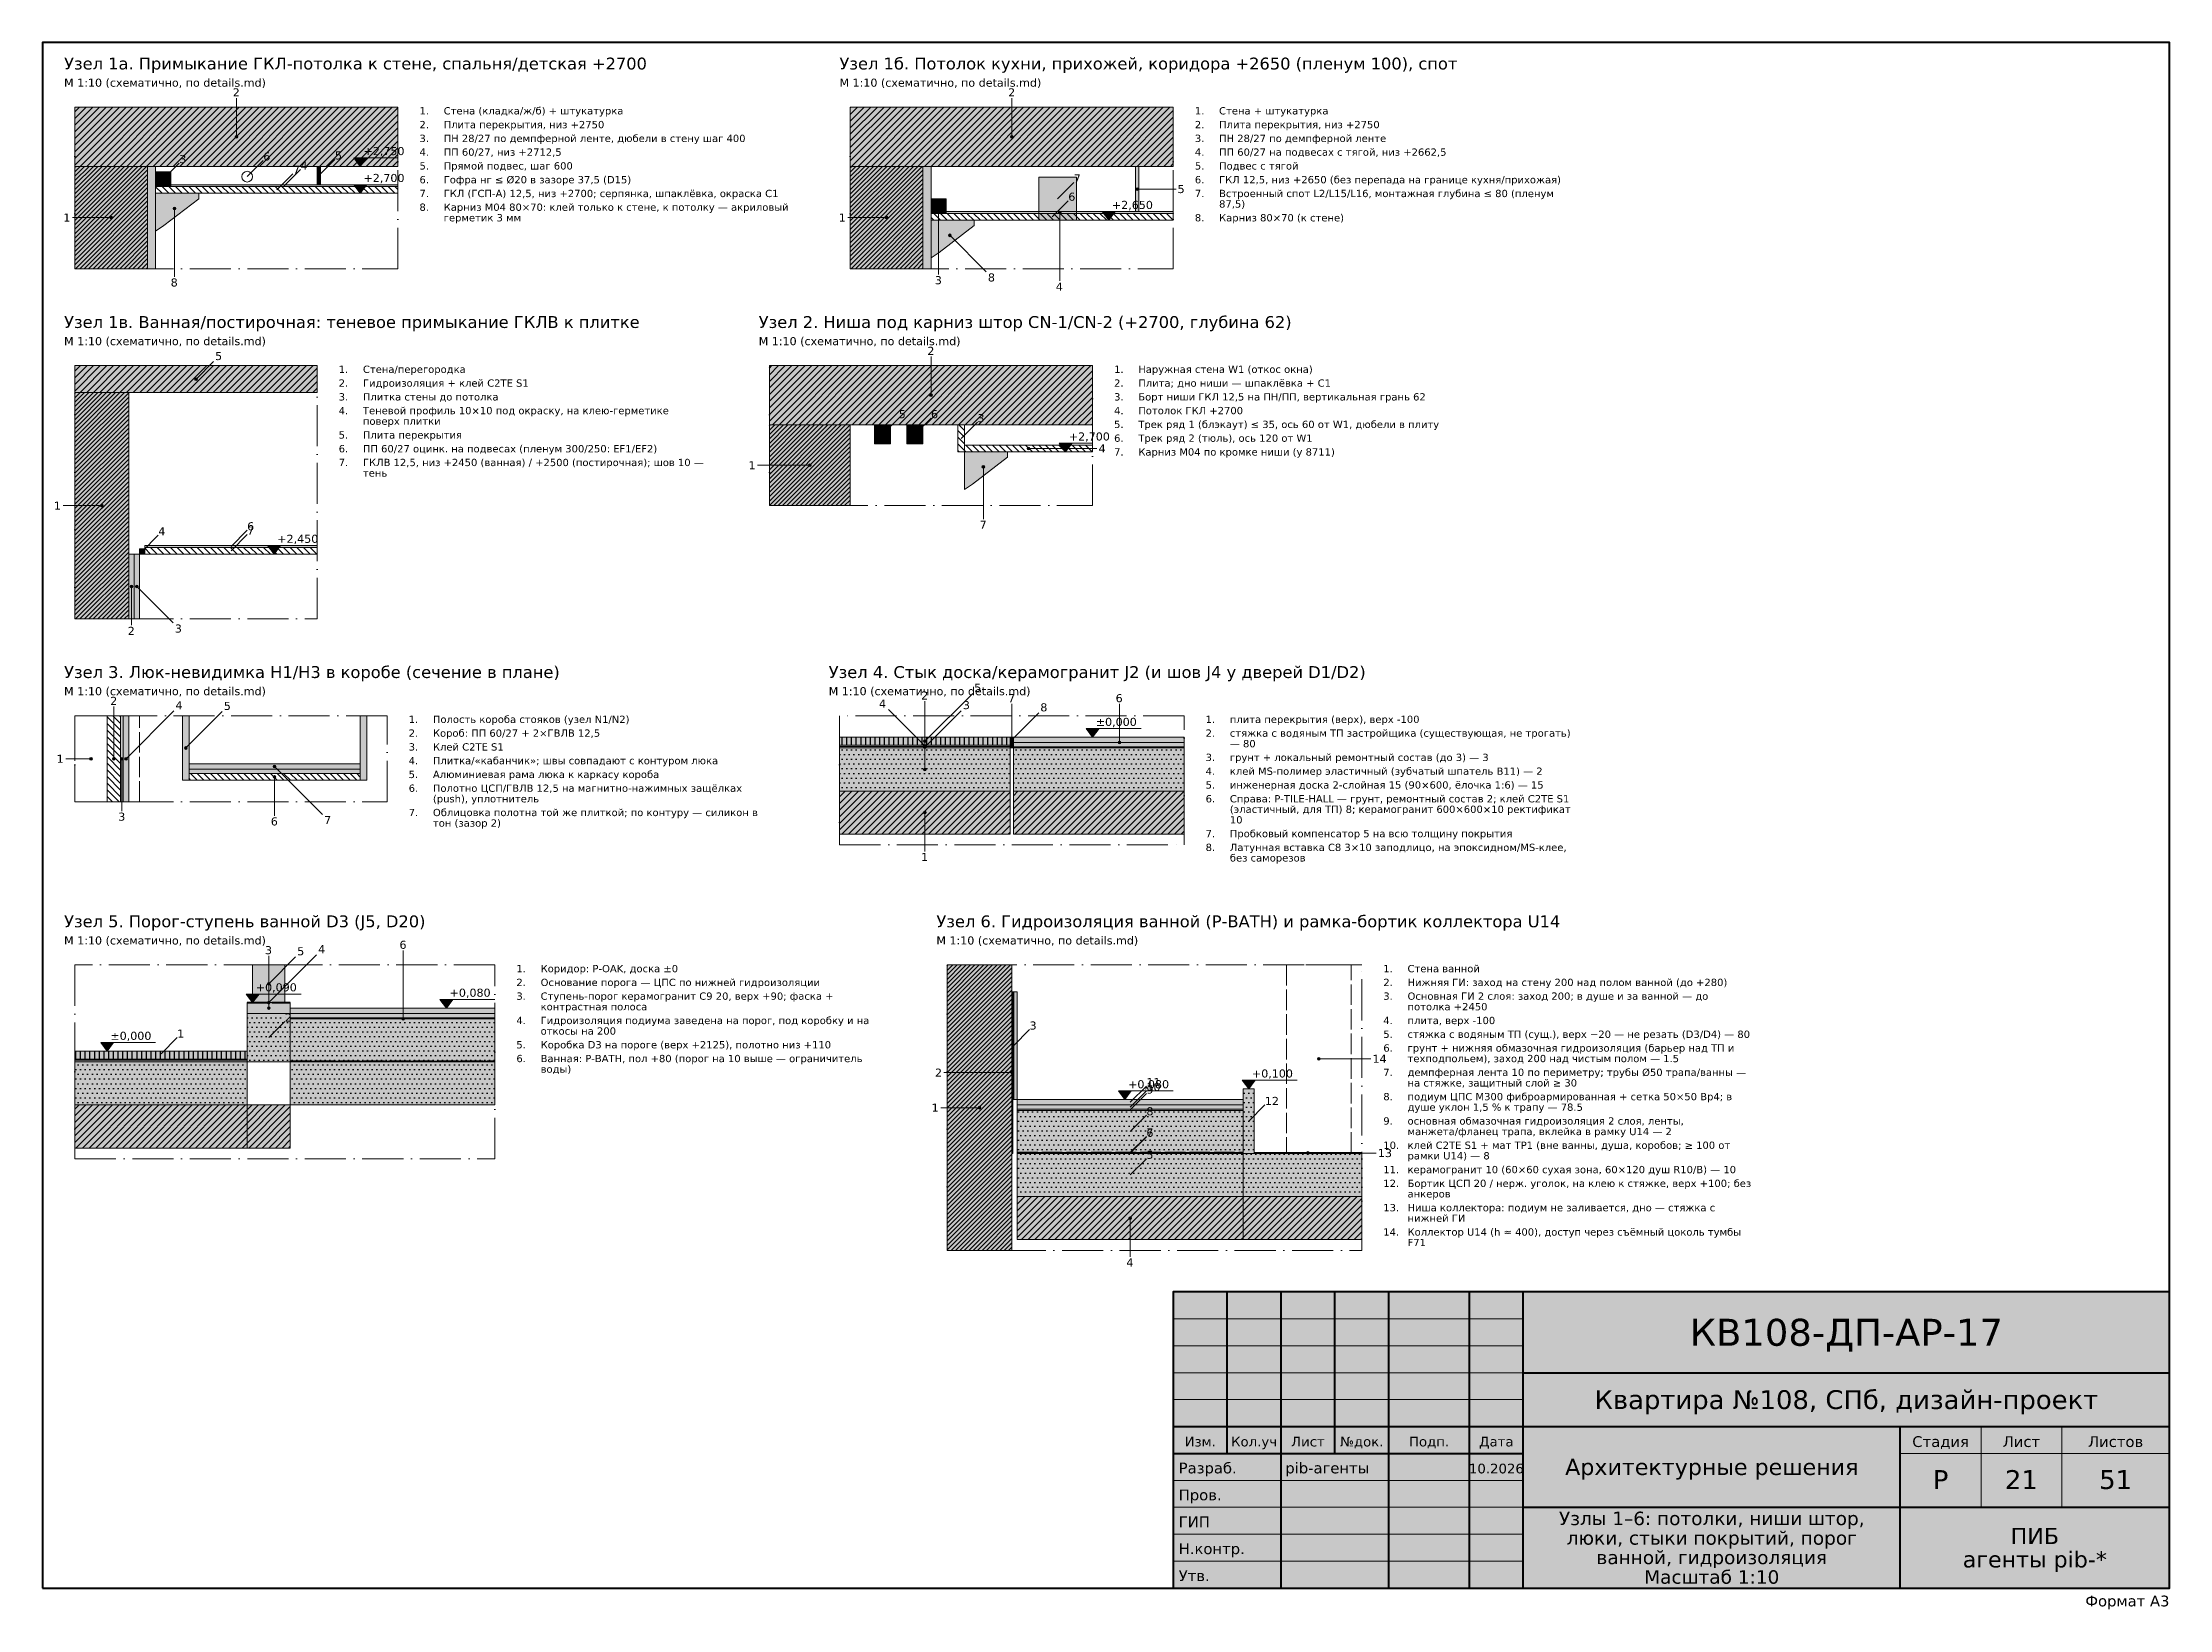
# Model space of a CAD drawing. Header units: millimetres. Extents: x 200 to 4150, y 10 to 2920.
import ezdxf
from ezdxf.enums import TextEntityAlignment as Align

# ---------------------------------------------------------------- set-up
doc = ezdxf.new("R2010")
doc.units = ezdxf.units.MM
doc.linetypes.add('DASHDOT', pattern=[3.556, 2.54, -0.508, 0, -0.508])
doc.linetypes.add('DASHED', pattern=[1.524, 1.27, -0.254])
for name, color, linetype in [('AR-FIN', 9, 'CONTINUOUS'), ('DIM', 7, 'CONTINUOUS'), ('FRAME', 7, 'CONTINUOUS'), ('TEXT', 7, 'CONTINUOUS')]:
    doc.layers.add(name, color=color, linetype=linetype)
doc.styles.add('GOST', font='DejaVuSans.ttf')

msp = doc.modelspace()

# ---------------------------------------------------------------- texts
at = {"layer": 'DIM', "color": 7, "style": 'GOST'}
for s, p in [('+2,750', (796, 2711)), ('+2,700', (796, 2661)), ('+2,650', (2186, 2611)), ('+2,700', (2106, 2181)), ('+2,450', (636, 1991)), ('±0,000', (2156, 1651)), ('+0,090', (596, 1158.1)), ('+0,080', (956, 1148.1)), ('±0,000', (326, 1068.1)), ('+0,080', (2216, 978.1)), ('+0,100', (2446, 998.1))]:
    msp.add_text(s, height=15, dxfattribs=at).set_placement(p)
at = {"layer": 'FRAME', "color": 7, "style": 'GOST'}
for s, height, p in [('КВ108-ДП-АР-17', 50, (3550, 500)), ('Квартира №108, СПб, дизайн-проект', 35, (3550, 382.5)), ('Изм.', 18, (2350, 313)), ('Кол.уч', 18, (2450, 313)), ('Лист', 18, (2550, 313)), ('№док.', 18, (2650, 313)), ('Подп.', 18, (2775, 313)), ('Дата', 18, (2900, 313)), ('Стадия', 20, (3725, 312)), ('Лист', 20, (3875, 312)), ('Листов', 20, (4050, 312)), ('10.2026', 18, (2900, 263)), ('Архитектурные решения', 30, (3300, 260)), ('Р', 35, (3725, 234)), ('21', 35, (3875, 234)), ('51', 35, (4050, 234)), ('Узлы 1–6: потолки, ниши штор,', 25, (3300, 166.9)), ('ПИБ', 30, (3900, 131.8)), ('люки, стыки покрытий, порог', 25, (3300, 130.6)), ('ванной, гидроизоляция', 25, (3300, 94.4)), ('агенты pib-*', 30, (3900, 88.3)), ('Масштаб 1:10', 25, (3300, 58.1))]:
    msp.add_text(s, height=height, dxfattribs=at).set_placement(p, align=Align.CENTER)
for s, p in [('Разраб.', (2310, 263)), ('pib-агенты', (2508, 263)), ('Пров.', (2310, 213)), ('ГИП', (2310, 163)), ('Н.контр.', (2310, 113)), ('Утв.', (2310, 63))]:
    msp.add_text(s, height=20, dxfattribs=at).set_placement(p)
msp.add_text('Формат A3', height=20, dxfattribs=at).set_placement((4150, 16), align=Align.RIGHT)
at = {"layer": 'TEXT', "color": 7, "style": 'GOST'}
for s, height, p in [('Узел 1а. Примыкание ГКЛ-потолка к стене, спальня/детская +2700', 22, (240, 2870)), ('Узел 1б. Потолок кухни, прихожей, коридора +2650 (пленум 100), спот', 22, (1680, 2870)), ('2.', 13.5, (900, 2760.9)), ('1.', 13.5, (900, 2786.5)), ('Стена (кладка/ж/б) + штукатурка', 13.5, (945, 2786.5)), ('Плита перекрытия, низ +2750', 13.5, (945, 2760.9)), ('2.', 13.5, (2340, 2760.9)), ('1.', 13.5, (2340, 2786.5)), ('Стена + штукатурка', 13.5, (2385, 2786.5)), ('Плита перекрытия, низ +2750', 13.5, (2385, 2760.9)), ('3.', 13.5, (900, 2735.3)), ('ПН 28/27 по демпферной ленте, дюбели в стену шаг 400', 13.5, (945, 2735.3)), ('3.', 13.5, (2340, 2735.3)), ('ПН 28/27 по демпферной ленте', 13.5, (2385, 2735.3)), ('4.', 13.5, (900, 2709.8)), ('5.', 13.5, (900, 2684.2)), ('ПП 60/27, низ +2712,5', 13.5, (945, 2709.8)), ('Прямой подвес, шаг 600', 13.5, (945, 2684.2)), ('4.', 13.5, (2340, 2709.8)), ('5.', 13.5, (2340, 2684.2)), ('ПП 60/27 на подвесах с тягой, низ +2662,5', 13.5, (2385, 2709.8)), ('Подвес с тягой', 13.5, (2385, 2684.2)), ('6.', 13.5, (900, 2658.6)), ('7.', 13.5, (900, 2633)), ('Гофра нг ≤ Ø20 в зазоре 37,5 (D15)', 13.5, (945, 2658.6)), ('ГКЛ (ГСП-А) 12,5, низ +2700; серпянка, шпаклёвка, окраска C1', 13.5, (945, 2633)), ('6.', 13.5, (2340, 2658.6)), ('7.', 13.5, (2340, 2633)), ('ГКЛ 12,5, низ +2650 (без перепада на границе кухня/прихожая)', 13.5, (2385, 2658.6)), ('Встроенный спот L2/L15/L16, монтажная глубина ≤ 80 (пленум', 13.5, (2385, 2633)), ('8.', 13.5, (900, 2607.5)), ('Карниз M04 80×70: клей только к стене, к потолку — акриловый', 13.5, (945, 2607.5)), ('87,5)', 13.5, (2385, 2613.5)), ('герметик 3 мм', 13.5, (945, 2587.9)), ('8.', 13.5, (2340, 2587.9)), ('Карниз 80×70 (к стене)', 13.5, (2385, 2587.9)), ('Узел 1в. Ванная/постирочная: теневое примыкание ГКЛВ к плитке', 22, (240, 2390)), ('Узел 2. Ниша под карниз штор CN-1/CN-2 (+2700, глубина 62)', 22, (1530, 2390)), ('2.', 13.5, (750, 2280.9)), ('1.', 13.5, (750, 2306.5)), ('Стена/перегородка', 13.5, (795, 2306.5)), ('Гидроизоляция + клей C2TE S1', 13.5, (795, 2280.9)), ('2.', 13.5, (2190, 2280.9)), ('1.', 13.5, (2190, 2306.5)), ('Наружная стена W1 (откос окна)', 13.5, (2235, 2306.5)), ('Плита; дно ниши — шпаклёвка + C1', 13.5, (2235, 2280.9)), ('3.', 13.5, (750, 2255.3)), ('Плитка стены до потолка', 13.5, (795, 2255.3)), ('3.', 13.5, (2190, 2255.3)), ('Борт ниши ГКЛ 12,5 на ПН/ПП, вертикальная грань 62', 13.5, (2235, 2255.3)), ('4.', 13.5, (750, 2229.8)), ('Теневой профиль 10×10 под окраску, на клею-герметике', 13.5, (795, 2229.8)), ('поверх плитки', 13.5, (795, 2210.2)), ('4.', 13.5, (2190, 2229.8)), ('5.', 13.5, (2190, 2204.2)), ('Трек ряд 1 (блэкаут) ≤ 35, ось 60 от W1, дюбели в плиту', 13.5, (2235, 2204.2)), ('Потолок ГКЛ +2700', 13.5, (2235, 2229.8)), ('6.', 13.5, (750, 2159)), ('5.', 13.5, (750, 2184.6)), ('Плита перекрытия', 13.5, (795, 2184.6)), ('ПП 60/27 оцинк. на подвесах (пленум 300/250: EF1/EF2)', 13.5, (795, 2159)), ('6.', 13.5, (2190, 2178.6)), ('Трек ряд 2 (тюль), ось 120 от W1', 13.5, (2235, 2178.6)), ('7.', 13.5, (750, 2133.5)), ('ГКЛВ 12,5, низ +2450 (ванная) / +2500 (постирочная); шов 10 —', 13.5, (795, 2133.5)), ('7.', 13.5, (2190, 2153)), ('Карниз M04 по кромке ниши (y 8711)', 13.5, (2235, 2153)), ('тень', 13.5, (795, 2113.9)), ('Узел 3. Люк-невидимка H1/H3 в коробе (сечение в плане)', 22, (240, 1740)), ('Узел 4. Стык доска/керамогранит J2 (и шов J4 у дверей D1/D2)', 22, (1660, 1740)), ('1.', 13.5, (880, 1656.5)), ('Полость короба стояков (узел N1/N2)', 13.5, (925, 1656.5)), ('1.', 13.5, (2360, 1656.5)), ('плита перекрытия (верх), верх -100', 13.5, (2405, 1656.5)), ('2.', 13.5, (880, 1630.9)), ('Короб: ПП 60/27 + 2×ГВЛВ 12,5', 13.5, (925, 1630.9)), ('2.', 13.5, (2360, 1630.9)), ('— 80', 13.5, (2405, 1611.3)), ('стяжка с водяным ТП застройщика (существующая, не трогать)', 13.5, (2405, 1630.9)), ('4.', 13.5, (880, 1579.8)), ('3.', 13.5, (880, 1605.3)), ('Клей C2TE S1', 13.5, (925, 1605.3)), ('Плитка/«кабанчик»; швы совпадают с контуром люка', 13.5, (925, 1579.8)), ('3.', 13.5, (2360, 1585.8)), ('грунт + локальный ремонтный состав (до 3) — 3', 13.5, (2405, 1585.8)), ('6.', 13.5, (880, 1528.6)), ('5.', 13.5, (880, 1554.2)), ('Алюминиевая рама люка к каркасу короба', 13.5, (925, 1554.2)), ('Полотно ЦСП/ГВЛВ 12,5 на магнитно-нажимных защёлках', 13.5, (925, 1528.6)), ('4.', 13.5, (2360, 1560.2)), ('5.', 13.5, (2360, 1534.6)), ('клей MS-полимер эластичный (зубчатый шпатель B11) — 2', 13.5, (2405, 1560.2)), ('инженерная доска 2-слойная 15 (90×600, ёлочка 1:6) — 15', 13.5, (2405, 1534.6)), ('(push), уплотнитель', 13.5, (925, 1509)), ('6.', 13.5, (2360, 1509)), ('Справа: P-TILE-HALL — грунт, ремонтный состав 2; клей C2TE S1', 13.5, (2405, 1509)), ('(эластичный, для ТП) 8; керамогранит 600×600×10 ректификат', 13.5, (2405, 1489.5)), ('7.', 13.5, (880, 1483.5)), ('тон (зазор 2)', 13.5, (925, 1463.9)), ('Облицовка полотна той же плиткой; по контуру — силикон в', 13.5, (925, 1483.5)), ('10', 13.5, (2405, 1469.9)), ('8.', 13.5, (2360, 1418.7)), ('7.', 13.5, (2360, 1444.3)), ('Латунная вставка C8 3×10 заподлицо, на эпоксидном/MS-клее,', 13.5, (2405, 1418.7)), ('Пробковый компенсатор 5 на всю толщину покрытия', 13.5, (2405, 1444.3)), ('без саморезов', 13.5, (2405, 1399.2)), ('Узел 5. Порог-ступень ванной D3 (J5, D20)', 22, (240, 1277.1)), ('Узел 6. Гидроизоляция ванной (P-BATH) и рамка-бортик коллектора U14', 22, (1860, 1277.1)), ('1.', 13.5, (1080, 1193.6)), ('Коридор: P-OAK, доска ±0', 13.5, (1125, 1193.6)), ('1.', 13.5, (2690, 1193.6)), ('Стена ванной', 13.5, (2735, 1193.6)), ('2.', 13.5, (1080, 1168)), ('3.', 13.5, (1080, 1142.5)), ('Основание порога — ЦПС по нижней гидроизоляции', 13.5, (1125, 1168)), ('Ступень-порог керамогранит C9 20, верх +90; фаска +', 13.5, (1125, 1142.5)), ('2.', 13.5, (2690, 1168)), ('3.', 13.5, (2690, 1142.5)), ('Основная ГИ 2 слоя: заход 200; в душе и за ванной — до', 13.5, (2735, 1142.5)), ('Нижняя ГИ: заход на стену 200 над полом ванной (до +280)', 13.5, (2735, 1168)), ('4.', 13.5, (1080, 1097.3)), ('контрастная полоса', 13.5, (1125, 1122.9)), ('Гидроизоляция подиума заведена на порог, под коробку и на', 13.5, (1125, 1097.3)), ('4.', 13.5, (2690, 1097.3)), ('потолка +2450', 13.5, (2735, 1122.9)), ('плита, верх -100', 13.5, (2735, 1097.3)), ('откосы на 200', 13.5, (1125, 1077.7)), ('Коробка D3 на пороге (верх +2125), полотно низ +110', 13.5, (1125, 1052.2)), ('5.', 13.5, (2690, 1071.7)), ('стяжка с водяным ТП (сущ.), верх −20 — не резать (D3/D4) — 80', 13.5, (2735, 1071.7)), ('6.', 13.5, (1080, 1026.6)), ('5.', 13.5, (1080, 1052.2)), ('Ванная: P-BATH, пол +80 (порог на 10 выше — ограничитель', 13.5, (1125, 1026.6)), ('6.', 13.5, (2690, 1046.2)), ('техподпольем), заход 200 над чистым полом — 1.5', 13.5, (2735, 1026.6)), ('грунт + нижняя обмазочная гидроизоляция (барьер над ТП и', 13.5, (2735, 1046.2)), ('воды)', 13.5, (1125, 1007)), ('7.', 13.5, (2690, 1001)), ('демпферная лента 10 по периметру; трубы Ø50 трапа/ванны —', 13.5, (2735, 1001)), ('на стяжке, защитный слой ≥ 30', 13.5, (2735, 981.4)), ('8.', 13.5, (2690, 955.9)), ('душе уклон 1,5 % к трапу — 78.5', 13.5, (2735, 936.3)), ('подиум ЦПС М300 фиброармированная + сетка 50×50 Вр4; в', 13.5, (2735, 955.9)), ('9.', 13.5, (2690, 910.7)), ('основная обмазочная гидроизоляция 2 слоя, ленты,', 13.5, (2735, 910.7)), ('10.', 13.5, (2690, 865.6)), ('манжета/фланец трапа, вклейка в рамку U14 — 2', 13.5, (2735, 891.1)), ('клей C2TE S1 + мат TP1 (вне ванны, душа, коробов; ≥ 100 от', 13.5, (2735, 865.6)), ('11.', 13.5, (2690, 820.4)), ('рамки U14) — 8', 13.5, (2735, 846)), ('керамогранит 10 (60×60 сухая зона, 60×120 душ R10/B) — 10', 13.5, (2735, 820.4)), ('12.', 13.5, (2690, 794.8)), ('Бортик ЦСП 20 / нерж. уголок, на клею к стяжке, верх +100; без', 13.5, (2735, 794.8)), ('13.', 13.5, (2690, 749.7)), ('анкеров', 13.5, (2735, 775.3)), ('Ниша коллектора: подиум не заливается, дно — стяжка с', 13.5, (2735, 749.7)), ('14.', 13.5, (2690, 704.5)), ('нижней ГИ', 13.5, (2735, 730.1)), ('Коллектор U14 (h ≈ 400), доступ через съёмный цоколь тумбы', 13.5, (2735, 704.5)), ('F71', 13.5, (2735, 685))]:
    msp.add_text(s, height=height, dxfattribs=at).set_placement(p)
at = {"layer": 'TEXT', "true_color": 0x555555, "style": 'GOST'}
for p in [(240, 2838), (1680, 2838), (240, 2358), (1530, 2358), (240, 1708), (1660, 1708), (240, 1245.1), (1860, 1245.1)]:
    msp.add_text('М 1:10 (схематично, по details.md)', height=15, dxfattribs=at).set_placement(p)
at = {"layer": 'TEXT', "true_color": 0x1a1a1a, "style": 'GOST'}
for s, p in [('2', (553.2, 2820)), ('2', (1993.2, 2820)), ('3', (454, 2696.2)), ('6', (610, 2701)), ('7', (665, 2676.2)), ('4', (679, 2684.2)), ('5', (743, 2703)), ('7', (2115, 2660)), ('5', (2308, 2640.5)), ('6', (2105, 2626.2)), ('1', (238.6, 2587.5)), ('1', (1678.6, 2587.5)), ('8', (1955.7, 2476.3)), ('8', (438, 2467)), ('3', (1857.1, 2471.2)), ('4', (2081.8, 2459.2)), ('5', (520.4, 2330.4)), ('2', (1843.2, 2340)), ('5', (1790, 2222.5)), ('6', (1850, 2222.5)), ('3', (1936.2, 2215)), ('4', (2161.2, 2158.8)), ('1', (1511.1, 2127.5)), ('1', (221.1, 2052.5)), ('4', (415, 2005)), ('6', (580, 2014.2)), ('7', (580, 2006.2)), ('7', (1940.3, 2017)), ('2', (358.2, 1820)), ('3', (445.7, 1824.3)), ('2', (325.7, 1690)), ('4', (1753.4, 1684.7)), ('2', (1831.7, 1700)), ('5', (1930.4, 1714.4)), ('7', (1993.1, 1695)), ('6', (2192.9, 1695)), ('4', (446.9, 1681.9)), ('5', (536.7, 1680.7)), ('3', (1909.2, 1682.2)), ('8', (2053, 1678)), ('1', (226.1, 1582.5)), ('3', (340.6, 1475)), ('6', (623.9, 1466.2)), ('7', (722.9, 1468.6)), ('1', (1831.5, 1400)), ('3', (613.1, 1227.1)), ('5', (673, 1225.1)), ('4', (711.9, 1229)), ('6', (862.9, 1237.1)), ('2', (650, 1102.1)), ('1', (450, 1072.1)), ('3', (2033, 1087.1)), ('14', (2670, 1025.4)), ('2', (1857.4, 999.6)), ('11', (2250, 982.1)), ('10', (2250, 973.1)), ('1', (1851.1, 934.6)), ('9', (2250, 968.1)), ('12', (2470, 947.1)), ('8', (2250, 927.9)), ('6', (2250, 887.9)), ('7', (2250, 888.6)), ('5', (2250, 847.1)), ('13', (2680, 850.4)), ('4', (2212.8, 647.1))]:
    msp.add_text(s, height=15, dxfattribs=at).set_placement(p)

# ---------------------------------------------------------------- hatches: boundary and pattern name
at = {"layer": 'AR-FIN', "true_color": 0x555555}
h = msp.add_hatch(dxfattribs=at)
h.set_pattern_fill('ANSI31', scale=2.75)
h.paths.add_polyline_path([(260, 2690), (860, 2690), (860, 2800), (260, 2800)])
at = {"layer": 'AR-FIN', "true_color": 0xd9d9d9, "transparency": 33554559}
h = msp.add_hatch(color=7, dxfattribs=at)
h.dxf.hatch_style = 1
h.paths.add_polyline_path([(260, 2690), (860, 2690), (860, 2800), (260, 2800)])
at = {"layer": 'AR-FIN', "true_color": 0x555555}
h = msp.add_hatch(dxfattribs=at)
h.set_pattern_fill('ANSI31', scale=2.75)
h.paths.add_polyline_path([(1700, 2690), (2300, 2690), (2300, 2800), (1700, 2800)])
at = {"layer": 'AR-FIN', "true_color": 0xd9d9d9, "transparency": 33554559}
h = msp.add_hatch(color=7, dxfattribs=at)
h.dxf.hatch_style = 1
h.paths.add_polyline_path([(1700, 2690), (2300, 2690), (2300, 2800), (1700, 2800)])
at = {"layer": 'AR-FIN', "true_color": 0xa0522d}
h = msp.add_hatch(dxfattribs=at)
h.set_pattern_fill('ANSI31', scale=1.83333)
h.paths.add_polyline_path([(260, 2500), (395, 2500), (395, 2690), (260, 2690)])
at = {"layer": 'AR-FIN', "true_color": 0xefd2c4, "transparency": 33554559}
h = msp.add_hatch(color=7, dxfattribs=at)
h.dxf.hatch_style = 1
h.paths.add_polyline_path([(260, 2500), (395, 2500), (395, 2690), (260, 2690)])
at = {"layer": 'AR-FIN', "true_color": 0xf3efe6}
h = msp.add_hatch(color=7, dxfattribs=at)
h.dxf.hatch_style = 1
h.paths.add_polyline_path([(395, 2500), (410, 2500), (410, 2690), (395, 2690)])
at = {"layer": 'AR-FIN', "true_color": 0x7f8c8d}
h = msp.add_hatch(color=7, dxfattribs=at)
h.dxf.hatch_style = 1
h.paths.add_polyline_path([(710, 2656), (716, 2656), (716, 2690), (710, 2690)])
at = {"layer": 'AR-FIN', "true_color": 0xa0522d}
h = msp.add_hatch(dxfattribs=at)
h.set_pattern_fill('ANSI31', scale=1.833333)
h.paths.add_polyline_path([(1700, 2500), (1835, 2500), (1835, 2690), (1700, 2690)])
at = {"layer": 'AR-FIN', "true_color": 0xefd2c4, "transparency": 33554559}
h = msp.add_hatch(color=7, dxfattribs=at)
h.dxf.hatch_style = 1
h.paths.add_polyline_path([(1700, 2500), (1835, 2500), (1835, 2690), (1700, 2690)])
at = {"layer": 'AR-FIN', "true_color": 0xf3efe6}
h = msp.add_hatch(color=7, dxfattribs=at)
h.dxf.hatch_style = 1
h.paths.add_polyline_path([(1835, 2500), (1850, 2500), (1850, 2690), (1835, 2690)])
at = {"layer": 'AR-FIN', "true_color": 0x7f8c8d}
h = msp.add_hatch(color=7, dxfattribs=at)
h.dxf.hatch_style = 1
h.paths.add_polyline_path([(2230, 2606), (2236, 2606), (2236, 2690), (2230, 2690)])
h = msp.add_hatch(color=7, dxfattribs=at)
h.dxf.hatch_style = 1
h.paths.add_polyline_path([(410, 2652.5), (438, 2652.5), (438, 2680), (410, 2680)])
at = {"layer": 'AR-FIN', "true_color": 0xaaaaaa}
h = msp.add_hatch(dxfattribs=at)
h.set_pattern_fill('ANSI31', scale=2.75, angle=90)
h.paths.add_polyline_path([(410, 2640), (860, 2640), (860, 2652.5), (410, 2652.5)])
at = {"layer": 'AR-FIN', "true_color": 0x7f8c8d}
h = msp.add_hatch(color=7, dxfattribs=at)
h.dxf.hatch_style = 1
h.paths.add_polyline_path([(438, 2652.5), (860, 2652.5), (860, 2656), (438, 2656)])
h = msp.add_hatch(color=7, dxfattribs=at)
h.dxf.hatch_style = 1
h.paths.add_polyline_path([(2050, 2590), (2120, 2590), (2120, 2670), (2050, 2670)])
at = {"layer": 'AR-FIN', "true_color": 0xf7f1e3}
h = msp.add_hatch(color=7, dxfattribs=at)
h.dxf.hatch_style = 1
h.paths.add_polyline_path([(410, 2570), (410, 2640), (490, 2640), (490, 2630), (425, 2580)])
at = {"layer": 'AR-FIN', "true_color": 0x7f8c8d}
h = msp.add_hatch(color=7, dxfattribs=at)
h.dxf.hatch_style = 1
h.paths.add_polyline_path([(1850, 2602.5), (1878, 2602.5), (1878, 2630), (1850, 2630)])
at = {"layer": 'AR-FIN', "true_color": 0xaaaaaa}
h = msp.add_hatch(dxfattribs=at)
h.set_pattern_fill('ANSI31', scale=2.75, angle=90)
h.paths.add_polyline_path([(1850, 2590), (2300, 2590), (2300, 2602.5), (1850, 2602.5)])
at = {"layer": 'AR-FIN', "true_color": 0xf7f1e3}
h = msp.add_hatch(color=7, dxfattribs=at)
h.dxf.hatch_style = 1
h.paths.add_polyline_path([(1850, 2520), (1850, 2590), (1930, 2590), (1930, 2580), (1865, 2530)])
at = {"layer": 'AR-FIN', "true_color": 0x7f8c8d}
h = msp.add_hatch(color=7, dxfattribs=at)
h.dxf.hatch_style = 1
h.paths.add_polyline_path([(1878, 2602.5), (2300, 2602.5), (2300, 2606), (1878, 2606)])
at = {"layer": 'AR-FIN', "true_color": 0x555555}
h = msp.add_hatch(dxfattribs=at)
h.set_pattern_fill('ANSI31', scale=2.75)
h.paths.add_polyline_path([(260, 2270), (710, 2270), (710, 2320), (260, 2320)])
at = {"layer": 'AR-FIN', "true_color": 0xd9d9d9, "transparency": 33554559}
h = msp.add_hatch(color=7, dxfattribs=at)
h.dxf.hatch_style = 1
h.paths.add_polyline_path([(260, 2270), (710, 2270), (710, 2320), (260, 2320)])
at = {"layer": 'AR-FIN', "true_color": 0x555555}
h = msp.add_hatch(dxfattribs=at)
h.set_pattern_fill('ANSI31', scale=2.75)
h.paths.add_polyline_path([(1550, 2210), (2150, 2210), (2150, 2320), (1550, 2320)])
at = {"layer": 'AR-FIN', "true_color": 0xd9d9d9, "transparency": 33554559}
h = msp.add_hatch(color=7, dxfattribs=at)
h.dxf.hatch_style = 1
h.paths.add_polyline_path([(1550, 2210), (2150, 2210), (2150, 2320), (1550, 2320)])
at = {"layer": 'AR-FIN', "true_color": 0xa0522d}
h = msp.add_hatch(dxfattribs=at)
h.set_pattern_fill('ANSI31', scale=1.83333)
h.paths.add_polyline_path([(260, 1850), (360, 1850), (360, 2270), (260, 2270)])
at = {"layer": 'AR-FIN', "true_color": 0xefd2c4, "transparency": 33554559}
h = msp.add_hatch(color=7, dxfattribs=at)
h.dxf.hatch_style = 1
h.paths.add_polyline_path([(260, 1850), (360, 1850), (360, 2270), (260, 2270)])
at = {"layer": 'AR-FIN', "true_color": 0xa0522d}
h = msp.add_hatch(dxfattribs=at)
h.set_pattern_fill('ANSI31', scale=1.83333)
h.paths.add_polyline_path([(1550, 2060), (1700, 2060), (1700, 2210), (1550, 2210)])
at = {"layer": 'AR-FIN', "true_color": 0xefd2c4, "transparency": 33554559}
h = msp.add_hatch(color=7, dxfattribs=at)
h.dxf.hatch_style = 1
h.paths.add_polyline_path([(1550, 2060), (1700, 2060), (1700, 2210), (1550, 2210)])
at = {"layer": 'AR-FIN', "true_color": 0x7f8c8d}
h = msp.add_hatch(color=7, dxfattribs=at)
h.dxf.hatch_style = 1
h.paths.add_polyline_path([(1745, 2175), (1775, 2175), (1775, 2210), (1745, 2210)])
h = msp.add_hatch(color=7, dxfattribs=at)
h.dxf.hatch_style = 1
h.paths.add_polyline_path([(1805, 2175), (1835, 2175), (1835, 2210), (1805, 2210)])
at = {"layer": 'AR-FIN', "true_color": 0xaaaaaa}
h = msp.add_hatch(dxfattribs=at)
h.set_pattern_fill('ANSI31', scale=2.75, angle=90)
h.paths.add_polyline_path([(1900, 2160), (1912.5, 2160), (1912.5, 2210), (1900, 2210)])
h = msp.add_hatch(dxfattribs=at)
h.set_pattern_fill('ANSI31', scale=2.75, angle=90)
h.paths.add_polyline_path([(1912.5, 2160), (2150, 2160), (2150, 2172.5), (1912.5, 2172.5)])
at = {"layer": 'AR-FIN', "true_color": 0xf7f1e3}
h = msp.add_hatch(color=7, dxfattribs=at)
h.dxf.hatch_style = 1
h.paths.add_polyline_path([(1912.5, 2090), (1912.5, 2160), (1992, 2160), (1992, 2150), (1927, 2100)])
at = {"layer": 'AR-FIN', "true_color": 0x7f8c8d}
h = msp.add_hatch(color=7, dxfattribs=at)
h.dxf.hatch_style = 1
h.paths.add_polyline_path([(380, 1970), (390, 1970), (390, 1980), (380, 1980)])
h = msp.add_hatch(color=7, dxfattribs=at)
h.dxf.hatch_style = 1
h.paths.add_polyline_path([(390, 1982.5), (710, 1982.5), (710, 1986), (390, 1986)])
at = {"layer": 'AR-FIN', "true_color": 0xaaaaaa}
h = msp.add_hatch(dxfattribs=at)
h.set_pattern_fill('ANSI31', scale=2.75, angle=90)
h.paths.add_polyline_path([(390, 1970), (710, 1970), (710, 1982.5), (390, 1982.5)])
at = {"layer": 'AR-FIN', "true_color": 0xbdbdbd}
h = msp.add_hatch(color=7, dxfattribs=at)
h.dxf.hatch_style = 1
h.paths.add_polyline_path([(360, 1850), (370, 1850), (370, 1970), (360, 1970)])
at = {"layer": 'AR-FIN', "true_color": 0xc8dbe8}
h = msp.add_hatch(color=7, dxfattribs=at)
h.dxf.hatch_style = 1
h.paths.add_polyline_path([(370, 1850), (380, 1850), (380, 1970), (370, 1970)])
at = {"layer": 'AR-FIN', "true_color": 0xaaaaaa}
h = msp.add_hatch(dxfattribs=at)
h.set_pattern_fill('ANSI31', scale=2.75, angle=90)
h.paths.add_polyline_path([(320, 1510), (345, 1510), (345, 1670), (320, 1670)])
at = {"layer": 'AR-FIN', "true_color": 0xbdbdbd}
h = msp.add_hatch(color=7, dxfattribs=at)
h.dxf.hatch_style = 1
h.paths.add_polyline_path([(345, 1510), (350, 1510), (350, 1670), (345, 1670)])
at = {"layer": 'AR-FIN', "true_color": 0xc8dbe8}
h = msp.add_hatch(color=7, dxfattribs=at)
h.dxf.hatch_style = 1
h.paths.add_polyline_path([(350, 1510), (360, 1510), (360, 1670), (350, 1670)])
at = {"layer": 'AR-FIN', "true_color": 0x7f8c8d}
h = msp.add_hatch(color=7, dxfattribs=at)
h.dxf.hatch_style = 1
h.paths.add_polyline_path([(460, 1550), (472, 1550), (472, 1670), (460, 1670)])
h = msp.add_hatch(color=7, dxfattribs=at)
h.dxf.hatch_style = 1
h.paths.add_polyline_path([(790, 1550), (802, 1550), (802, 1670), (790, 1670)])
at = {"layer": 'AR-FIN', "true_color": 0xb08850}
h = msp.add_hatch(dxfattribs=at)
h.set_pattern_fill('LINE', scale=2.75, angle=90)
h.paths.add_polyline_path([(1680, 1615), (1997, 1615), (1997, 1630), (1680, 1630)])
at = {"layer": 'AR-FIN', "true_color": 0xe3c9a0, "transparency": 33554559}
h = msp.add_hatch(color=7, dxfattribs=at)
h.dxf.hatch_style = 1
h.paths.add_polyline_path([(1680, 1615), (1997, 1615), (1997, 1630), (1680, 1630)])
at = {"layer": 'AR-FIN', "true_color": 0xc49a6c}
h = msp.add_hatch(color=7, dxfattribs=at)
h.dxf.hatch_style = 1
h.paths.add_polyline_path([(1997, 1610), (2003, 1610), (2003, 1630), (1997, 1630)])
at = {"layer": 'AR-FIN', "true_color": 0xb39b6b}
h = msp.add_hatch(color=7, dxfattribs=at)
h.dxf.hatch_style = 1
h.paths.add_polyline_path([(1998.5, 1620), (2001.5, 1620), (2001.5, 1630), (1998.5, 1630)])
at = {"layer": 'AR-FIN', "true_color": 0xc8dbe8}
h = msp.add_hatch(color=7, dxfattribs=at)
h.dxf.hatch_style = 1
h.paths.add_polyline_path([(2003, 1620), (2320, 1620), (2320, 1630), (2003, 1630)])
h = msp.add_hatch(color=7, dxfattribs=at)
h.dxf.hatch_style = 1
h.paths.add_polyline_path([(2003, 1620), (2320, 1620), (2320, 1630), (2003, 1630)])
at = {"layer": 'AR-FIN', "true_color": 0xbdbdbd}
h = msp.add_hatch(color=7, dxfattribs=at)
h.dxf.hatch_style = 1
h.paths.add_polyline_path([(2003, 1612), (2320, 1612), (2320, 1620), (2003, 1620)])
h = msp.add_hatch(color=7, dxfattribs=at)
h.dxf.hatch_style = 1
h.paths.add_polyline_path([(2003, 1612), (2320, 1612), (2320, 1620), (2003, 1620)])
at = {"layer": 'AR-FIN', "true_color": 0xc8dbe8}
h = msp.add_hatch(color=7, dxfattribs=at)
h.dxf.hatch_style = 1
h.paths.add_polyline_path([(472, 1570.5), (790, 1570.5), (790, 1580.5), (472, 1580.5)])
at = {"layer": 'AR-FIN', "true_color": 0xbdbdbd}
h = msp.add_hatch(color=7, dxfattribs=at)
h.dxf.hatch_style = 1
h.paths.add_polyline_path([(1680, 1613), (1997, 1613), (1997, 1615), (1680, 1615)])
h = msp.add_hatch(color=7, dxfattribs=at)
h.dxf.hatch_style = 1
h.paths.add_polyline_path([(1680, 1610), (1997, 1610), (1997, 1613), (1680, 1613)])
at = {"layer": 'AR-FIN', "true_color": 0x777777}
h = msp.add_hatch(dxfattribs=at)
h.set_pattern_fill('DOTS', scale=5.5)
h.paths.add_polyline_path([(1680, 1530), (1997, 1530), (1997, 1610), (1680, 1610)])
at = {"layer": 'AR-FIN', "true_color": 0xe4e4e4, "transparency": 33554559}
h = msp.add_hatch(color=7, dxfattribs=at)
h.dxf.hatch_style = 1
h.paths.add_polyline_path([(1680, 1530), (1997, 1530), (1997, 1610), (1680, 1610)])
at = {"layer": 'AR-FIN', "true_color": 0xbdbdbd}
h = msp.add_hatch(color=7, dxfattribs=at)
h.dxf.hatch_style = 1
h.paths.add_polyline_path([(2003, 1610), (2320, 1610), (2320, 1612), (2003, 1612)])
h = msp.add_hatch(color=7, dxfattribs=at)
h.dxf.hatch_style = 1
h.paths.add_polyline_path([(2003, 1610), (2320, 1610), (2320, 1612), (2003, 1612)])
at = {"layer": 'AR-FIN', "true_color": 0x777777}
h = msp.add_hatch(dxfattribs=at)
h.set_pattern_fill('DOTS', scale=5.5)
h.paths.add_polyline_path([(2003, 1530), (2320, 1530), (2320, 1610), (2003, 1610)])
at = {"layer": 'AR-FIN', "true_color": 0xe4e4e4, "transparency": 33554559}
h = msp.add_hatch(color=7, dxfattribs=at)
h.dxf.hatch_style = 1
h.paths.add_polyline_path([(2003, 1530), (2320, 1530), (2320, 1610), (2003, 1610)])
at = {"layer": 'AR-FIN', "true_color": 0xbdbdbd}
h = msp.add_hatch(color=7, dxfattribs=at)
h.dxf.hatch_style = 1
h.paths.add_polyline_path([(472, 1562.5), (790, 1562.5), (790, 1570.5), (472, 1570.5)])
at = {"layer": 'AR-FIN', "true_color": 0xaaaaaa}
h = msp.add_hatch(dxfattribs=at)
h.set_pattern_fill('ANSI31', scale=2.75, angle=90)
h.paths.add_polyline_path([(472, 1550), (790, 1550), (790, 1562.5), (472, 1562.5)])
at = {"layer": 'AR-FIN', "true_color": 0x555555}
h = msp.add_hatch(dxfattribs=at)
h.set_pattern_fill('ANSI31', scale=2.75)
h.paths.add_polyline_path([(1680, 1450), (1997, 1450), (1997, 1530), (1680, 1530)])
at = {"layer": 'AR-FIN', "true_color": 0xd9d9d9, "transparency": 33554559}
h = msp.add_hatch(color=7, dxfattribs=at)
h.dxf.hatch_style = 1
h.paths.add_polyline_path([(1680, 1450), (1997, 1450), (1997, 1530), (1680, 1530)])
at = {"layer": 'AR-FIN', "true_color": 0x555555}
h = msp.add_hatch(dxfattribs=at)
h.set_pattern_fill('ANSI31', scale=2.75)
h.paths.add_polyline_path([(2003, 1450), (2320, 1450), (2320, 1530), (2003, 1530)])
at = {"layer": 'AR-FIN', "true_color": 0xd9d9d9, "transparency": 33554559}
h = msp.add_hatch(color=7, dxfattribs=at)
h.dxf.hatch_style = 1
h.paths.add_polyline_path([(2003, 1450), (2320, 1450), (2320, 1530), (2003, 1530)])
at = {"layer": 'AR-FIN', "true_color": 0xd9cfc0}
h = msp.add_hatch(color=7, dxfattribs=at)
h.dxf.hatch_style = 1
h.paths.add_polyline_path([(590, 1137.1), (650, 1137.1), (650, 1207.1), (590, 1207.1)])
at = {"layer": 'AR-FIN', "true_color": 0xa0522d}
h = msp.add_hatch(dxfattribs=at)
h.set_pattern_fill('ANSI31', scale=1.83333)
h.paths.add_polyline_path([(1880, 677.1), (2000, 677.1), (2000, 1207.1), (1880, 1207.1)])
at = {"layer": 'AR-FIN', "true_color": 0xefd2c4, "transparency": 33554559}
h = msp.add_hatch(color=7, dxfattribs=at)
h.dxf.hatch_style = 1
h.paths.add_polyline_path([(1880, 677.1), (2000, 677.1), (2000, 1207.1), (1880, 1207.1)])
at = {"layer": 'AR-FIN', "true_color": 0x2e86c1}
h = msp.add_hatch(color=7, dxfattribs=at)
h.dxf.hatch_style = 1
h.paths.add_polyline_path([(2000, 857.1), (2002, 857.1), (2002, 1157.1), (2000, 1157.1)])
h = msp.add_hatch(color=7, dxfattribs=at)
h.dxf.hatch_style = 1
h.paths.add_polyline_path([(2002, 957.1), (2004, 957.1), (2004, 1157.1), (2002, 1157.1)])
at = {"layer": 'AR-FIN', "true_color": 0xc8dbe8}
h = msp.add_hatch(color=7, dxfattribs=at)
h.dxf.hatch_style = 1
h.paths.add_polyline_path([(2004, 957.1), (2010, 957.1), (2010, 1157.1), (2004, 1157.1)])
h = msp.add_hatch(color=7, dxfattribs=at)
h.dxf.hatch_style = 1
h.paths.add_polyline_path([(580, 1117.1), (660, 1117.1), (660, 1137.1), (580, 1137.1)])
at = {"layer": 'AR-FIN', "true_color": 0x999999}
h = msp.add_hatch(dxfattribs=at)
h.set_pattern_fill('DOTS', scale=5.5)
h.paths.add_polyline_path([(580, 1027.1), (660, 1027.1), (660, 1117.1), (580, 1117.1)])
at = {"layer": 'AR-FIN', "true_color": 0xececec, "transparency": 33554559}
h = msp.add_hatch(color=7, dxfattribs=at)
h.dxf.hatch_style = 1
h.paths.add_polyline_path([(580, 1027.1), (660, 1027.1), (660, 1117.1), (580, 1117.1)])
at = {"layer": 'AR-FIN', "true_color": 0xc8dbe8}
h = msp.add_hatch(color=7, dxfattribs=at)
h.dxf.hatch_style = 1
h.paths.add_polyline_path([(660, 1117.1), (1040, 1117.1), (1040, 1127.1), (660, 1127.1)])
at = {"layer": 'AR-FIN', "true_color": 0xbdbdbd}
h = msp.add_hatch(color=7, dxfattribs=at)
h.dxf.hatch_style = 1
h.paths.add_polyline_path([(660, 1109.1), (1040, 1109.1), (1040, 1117.1), (660, 1117.1)])
at = {"layer": 'AR-FIN', "true_color": 0x2e86c1}
h = msp.add_hatch(color=7, dxfattribs=at)
h.dxf.hatch_style = 1
h.paths.add_polyline_path([(660, 1107.1), (1040, 1107.1), (1040, 1109.1), (660, 1109.1)])
at = {"layer": 'AR-FIN', "true_color": 0x999999}
h = msp.add_hatch(dxfattribs=at)
h.set_pattern_fill('DOTS', scale=5.5)
h.paths.add_polyline_path([(660, 1028.6), (1040, 1028.6), (1040, 1107.1), (660, 1107.1)])
at = {"layer": 'AR-FIN', "true_color": 0xececec, "transparency": 33554559}
h = msp.add_hatch(color=7, dxfattribs=at)
h.dxf.hatch_style = 1
h.paths.add_polyline_path([(660, 1028.6), (1040, 1028.6), (1040, 1107.1), (660, 1107.1)])
at = {"layer": 'AR-FIN', "true_color": 0xb08850}
h = msp.add_hatch(dxfattribs=at)
h.set_pattern_fill('LINE', scale=2.75, angle=90)
h.paths.add_polyline_path([(260, 1032.1), (580, 1032.1), (580, 1047.1), (260, 1047.1)])
at = {"layer": 'AR-FIN', "true_color": 0xe3c9a0, "transparency": 33554559}
h = msp.add_hatch(color=7, dxfattribs=at)
h.dxf.hatch_style = 1
h.paths.add_polyline_path([(260, 1032.1), (580, 1032.1), (580, 1047.1), (260, 1047.1)])
at = {"layer": 'AR-FIN', "true_color": 0xbdbdbd}
h = msp.add_hatch(color=7, dxfattribs=at)
h.dxf.hatch_style = 1
h.paths.add_polyline_path([(260, 1030.1), (580, 1030.1), (580, 1032.1), (260, 1032.1)])
h = msp.add_hatch(color=7, dxfattribs=at)
h.dxf.hatch_style = 1
h.paths.add_polyline_path([(260, 1027.1), (580, 1027.1), (580, 1030.1), (260, 1030.1)])
at = {"layer": 'AR-FIN', "true_color": 0x777777}
h = msp.add_hatch(dxfattribs=at)
h.set_pattern_fill('DOTS', scale=5.5)
h.paths.add_polyline_path([(260, 947.1), (580, 947.1), (580, 1027.1), (260, 1027.1)])
at = {"layer": 'AR-FIN', "true_color": 0xe4e4e4, "transparency": 33554559}
h = msp.add_hatch(color=7, dxfattribs=at)
h.dxf.hatch_style = 1
h.paths.add_polyline_path([(260, 947.1), (580, 947.1), (580, 1027.1), (260, 1027.1)])
at = {"layer": 'AR-FIN', "true_color": 0x2e86c1}
h = msp.add_hatch(color=7, dxfattribs=at)
h.dxf.hatch_style = 1
h.paths.add_polyline_path([(660, 1027.1), (1040, 1027.1), (1040, 1028.6), (660, 1028.6)])
at = {"layer": 'AR-FIN', "true_color": 0x777777}
h = msp.add_hatch(dxfattribs=at)
h.set_pattern_fill('DOTS', scale=5.5)
h.paths.add_polyline_path([(660, 947.1), (1040, 947.1), (1040, 1027.1), (660, 1027.1)])
at = {"layer": 'AR-FIN', "true_color": 0xe4e4e4, "transparency": 33554559}
h = msp.add_hatch(color=7, dxfattribs=at)
h.dxf.hatch_style = 1
h.paths.add_polyline_path([(660, 947.1), (1040, 947.1), (1040, 1027.1), (660, 1027.1)])
at = {"layer": 'AR-FIN', "true_color": 0xc8dbe8}
h = msp.add_hatch(color=7, dxfattribs=at)
h.dxf.hatch_style = 1
h.paths.add_polyline_path([(2010, 947.1), (2430, 947.1), (2430, 957.1), (2010, 957.1)])
at = {"layer": 'AR-FIN', "true_color": 0x999999}
h = msp.add_hatch(dxfattribs=at)
h.set_pattern_fill('DOTS', scale=5.5)
h.paths.add_polyline_path([(2430, 857.1), (2450, 857.1), (2450, 977.1), (2430, 977.1)])
at = {"layer": 'AR-FIN', "true_color": 0xececec, "transparency": 33554559}
h = msp.add_hatch(color=7, dxfattribs=at)
h.dxf.hatch_style = 1
h.paths.add_polyline_path([(2430, 857.1), (2450, 857.1), (2450, 977.1), (2430, 977.1)])
at = {"layer": 'AR-FIN', "true_color": 0x555555}
h = msp.add_hatch(dxfattribs=at)
h.set_pattern_fill('ANSI31', scale=2.75)
h.paths.add_polyline_path([(260, 867.1), (580, 867.1), (580, 947.1), (260, 947.1)])
at = {"layer": 'AR-FIN', "true_color": 0xd9d9d9, "transparency": 33554559}
h = msp.add_hatch(color=7, dxfattribs=at)
h.dxf.hatch_style = 1
h.paths.add_polyline_path([(260, 867.1), (580, 867.1), (580, 947.1), (260, 947.1)])
at = {"layer": 'AR-FIN', "true_color": 0x555555}
h = msp.add_hatch(dxfattribs=at)
h.set_pattern_fill('ANSI31', scale=2.75)
h.paths.add_polyline_path([(580, 867.1), (660, 867.1), (660, 947.1), (580, 947.1)])
at = {"layer": 'AR-FIN', "true_color": 0xd9d9d9, "transparency": 33554559}
h = msp.add_hatch(color=7, dxfattribs=at)
h.dxf.hatch_style = 1
h.paths.add_polyline_path([(580, 867.1), (660, 867.1), (660, 947.1), (580, 947.1)])
at = {"layer": 'AR-FIN', "true_color": 0xbdbdbd}
h = msp.add_hatch(color=7, dxfattribs=at)
h.dxf.hatch_style = 1
h.paths.add_polyline_path([(2010, 939.1), (2430, 939.1), (2430, 947.1), (2010, 947.1)])
at = {"layer": 'AR-FIN', "true_color": 0x2e86c1}
h = msp.add_hatch(color=7, dxfattribs=at)
h.dxf.hatch_style = 1
h.paths.add_polyline_path([(2010, 937.1), (2430, 937.1), (2430, 939.1), (2010, 939.1)])
at = {"layer": 'AR-FIN', "true_color": 0x999999}
h = msp.add_hatch(dxfattribs=at)
h.set_pattern_fill('DOTS', scale=5.5)
h.paths.add_polyline_path([(2010, 858.6), (2430, 858.6), (2430, 937.1), (2010, 937.1)])
at = {"layer": 'AR-FIN', "true_color": 0xececec, "transparency": 33554559}
h = msp.add_hatch(color=7, dxfattribs=at)
h.dxf.hatch_style = 1
h.paths.add_polyline_path([(2010, 858.6), (2430, 858.6), (2430, 937.1), (2010, 937.1)])
at = {"layer": 'AR-FIN', "true_color": 0x2e86c1}
h = msp.add_hatch(color=7, dxfattribs=at)
h.dxf.hatch_style = 1
h.paths.add_polyline_path([(2010, 857.1), (2430, 857.1), (2430, 858.6), (2010, 858.6)])
at = {"layer": 'AR-FIN', "true_color": 0x777777}
h = msp.add_hatch(dxfattribs=at)
h.set_pattern_fill('DOTS', scale=5.5)
h.paths.add_polyline_path([(2010, 777.1), (2430, 777.1), (2430, 857.1), (2010, 857.1)])
at = {"layer": 'AR-FIN', "true_color": 0xe4e4e4, "transparency": 33554559}
h = msp.add_hatch(color=7, dxfattribs=at)
h.dxf.hatch_style = 1
h.paths.add_polyline_path([(2010, 777.1), (2430, 777.1), (2430, 857.1), (2010, 857.1)])
at = {"layer": 'AR-FIN', "true_color": 0x777777}
h = msp.add_hatch(dxfattribs=at)
h.set_pattern_fill('DOTS', scale=5.5)
h.paths.add_polyline_path([(2430, 777.1), (2650, 777.1), (2650, 857.1), (2430, 857.1)])
at = {"layer": 'AR-FIN', "true_color": 0xe4e4e4, "transparency": 33554559}
h = msp.add_hatch(color=7, dxfattribs=at)
h.dxf.hatch_style = 1
h.paths.add_polyline_path([(2430, 777.1), (2650, 777.1), (2650, 857.1), (2430, 857.1)])
at = {"layer": 'AR-FIN', "true_color": 0x2e86c1}
h = msp.add_hatch(color=7, dxfattribs=at)
h.dxf.hatch_style = 1
h.paths.add_polyline_path([(2450, 857.1), (2650, 857.1), (2650, 858.6), (2450, 858.6)])
at = {"layer": 'AR-FIN', "true_color": 0x555555}
h = msp.add_hatch(dxfattribs=at)
h.set_pattern_fill('ANSI31', scale=2.75)
h.paths.add_polyline_path([(2010, 697.1), (2430, 697.1), (2430, 777.1), (2010, 777.1)])
at = {"layer": 'AR-FIN', "true_color": 0xd9d9d9, "transparency": 33554559}
h = msp.add_hatch(color=7, dxfattribs=at)
h.dxf.hatch_style = 1
h.paths.add_polyline_path([(2010, 697.1), (2430, 697.1), (2430, 777.1), (2010, 777.1)])
at = {"layer": 'AR-FIN', "true_color": 0x555555}
h = msp.add_hatch(dxfattribs=at)
h.set_pattern_fill('ANSI31', scale=2.75)
h.paths.add_polyline_path([(2430, 697.1), (2650, 697.1), (2650, 777.1), (2430, 777.1)])
at = {"layer": 'AR-FIN', "true_color": 0xd9d9d9, "transparency": 33554559}
h = msp.add_hatch(color=7, dxfattribs=at)
h.dxf.hatch_style = 1
h.paths.add_polyline_path([(2430, 697.1), (2650, 697.1), (2650, 777.1), (2430, 777.1)])
at = {"layer": 'DIM', "true_color": 0xffffff}
h = msp.add_hatch(color=7, dxfattribs=at)
h.dxf.hatch_style = 1
h.paths.add_polyline_path([(790, 2690), (778, 2706), (802, 2706)])
h = msp.add_hatch(color=7, dxfattribs=at)
h.dxf.hatch_style = 1
h.paths.add_polyline_path([(790, 2640), (778, 2656), (802, 2656)])
h = msp.add_hatch(color=7, dxfattribs=at)
h.dxf.hatch_style = 1
h.paths.add_polyline_path([(2180, 2590), (2168, 2606), (2192, 2606)])
h = msp.add_hatch(color=7, dxfattribs=at)
h.dxf.hatch_style = 1
h.paths.add_polyline_path([(2100, 2160), (2088, 2176), (2112, 2176)])
h = msp.add_hatch(color=7, dxfattribs=at)
h.dxf.hatch_style = 1
h.paths.add_polyline_path([(630, 1970), (618, 1986), (642, 1986)])
h = msp.add_hatch(color=7, dxfattribs=at)
h.dxf.hatch_style = 1
h.paths.add_polyline_path([(2150, 1630), (2138, 1646), (2162, 1646)])
h = msp.add_hatch(color=7, dxfattribs=at)
h.dxf.hatch_style = 1
h.paths.add_polyline_path([(590, 1137.1), (578, 1153.1), (602, 1153.1)])
h = msp.add_hatch(color=7, dxfattribs=at)
h.dxf.hatch_style = 1
h.paths.add_polyline_path([(950, 1127.1), (938, 1143.1), (962, 1143.1)])
h = msp.add_hatch(color=7, dxfattribs=at)
h.dxf.hatch_style = 1
h.paths.add_polyline_path([(320, 1047.1), (308, 1063.1), (332, 1063.1)])
h = msp.add_hatch(color=7, dxfattribs=at)
h.dxf.hatch_style = 1
h.paths.add_polyline_path([(2440, 977.1), (2428, 993.1), (2452, 993.1)])
h = msp.add_hatch(color=7, dxfattribs=at)
h.dxf.hatch_style = 1
h.paths.add_polyline_path([(2210, 957.1), (2198, 973.1), (2222, 973.1)])
at = {"layer": 'FRAME', "true_color": 0xffffff}
h = msp.add_hatch(color=7, dxfattribs=at)
h.dxf.hatch_style = 1
h.paths.add_polyline_path([(2300, 50), (4150, 50), (4150, 600), (2300, 600)])
at = {"layer": 'TEXT', "true_color": 0x333333}
h = msp.add_hatch(color=7, dxfattribs=at)
h.dxf.hatch_style = 1
edge = h.paths.add_edge_path()
edge.add_arc((560, 2745), 2.5, 0, 360)
h = msp.add_hatch(color=7, dxfattribs=at)
h.dxf.hatch_style = 1
edge = h.paths.add_edge_path()
edge.add_arc((2000, 2745), 2.5, 0, 360)
h = msp.add_hatch(color=7, dxfattribs=at)
h.dxf.hatch_style = 1
edge = h.paths.add_edge_path()
edge.add_arc((2233, 2648), 2.5, 0, 360)
h = msp.add_hatch(color=7, dxfattribs=at)
h.dxf.hatch_style = 1
edge = h.paths.add_edge_path()
edge.add_arc((445, 2612), 2.5, 0, 360)
h = msp.add_hatch(color=7, dxfattribs=at)
h.dxf.hatch_style = 1
edge = h.paths.add_edge_path()
edge.add_arc((1864, 2616.2), 2.5, 0, 360)
h = msp.add_hatch(color=7, dxfattribs=at)
h.dxf.hatch_style = 1
edge = h.paths.add_edge_path()
edge.add_arc((327.5, 2595), 2.5, 0, 360)
h = msp.add_hatch(color=7, dxfattribs=at)
h.dxf.hatch_style = 1
edge = h.paths.add_edge_path()
edge.add_arc((1767.5, 2595), 2.5, 0, 360)
h = msp.add_hatch(color=7, dxfattribs=at)
h.dxf.hatch_style = 1
edge = h.paths.add_edge_path()
edge.add_arc((2089, 2604.2), 2.5, 0, 360)
h = msp.add_hatch(color=7, dxfattribs=at)
h.dxf.hatch_style = 1
edge = h.paths.add_edge_path()
edge.add_arc((1885, 2562), 2.5, 0, 360)
h = msp.add_hatch(color=7, dxfattribs=at)
h.dxf.hatch_style = 1
edge = h.paths.add_edge_path()
edge.add_arc((485, 2295), 2.5, 0, 360)
h = msp.add_hatch(color=7, dxfattribs=at)
h.dxf.hatch_style = 1
edge = h.paths.add_edge_path()
edge.add_arc((1850, 2265), 2.5, 0, 360)
h = msp.add_hatch(color=7, dxfattribs=at)
h.dxf.hatch_style = 1
edge = h.paths.add_edge_path()
edge.add_arc((1625, 2135), 2.5, 0, 360)
h = msp.add_hatch(color=7, dxfattribs=at)
h.dxf.hatch_style = 1
edge = h.paths.add_edge_path()
edge.add_arc((1947.2, 2132), 2.5, 0, 360)
h = msp.add_hatch(color=7, dxfattribs=at)
h.dxf.hatch_style = 1
edge = h.paths.add_edge_path()
edge.add_arc((2031.2, 2166.2), 2.5, 0, 360)
h = msp.add_hatch(color=7, dxfattribs=at)
h.dxf.hatch_style = 1
edge = h.paths.add_edge_path()
edge.add_arc((310, 2060), 2.5, 0, 360)
h = msp.add_hatch(color=7, dxfattribs=at)
h.dxf.hatch_style = 1
edge = h.paths.add_edge_path()
edge.add_arc((365, 1910), 2.5, 0, 360)
h = msp.add_hatch(color=7, dxfattribs=at)
h.dxf.hatch_style = 1
edge = h.paths.add_edge_path()
edge.add_arc((375, 1910), 2.5, 0, 360)
h = msp.add_hatch(color=7, dxfattribs=at)
h.dxf.hatch_style = 1
edge = h.paths.add_edge_path()
edge.add_arc((1838.5, 1622.5), 2.5, 0, 360)
h = msp.add_hatch(color=7, dxfattribs=at)
h.dxf.hatch_style = 1
edge = h.paths.add_edge_path()
edge.add_arc((2000, 1625), 2.5, 0, 360)
h = msp.add_hatch(color=7, dxfattribs=at)
h.dxf.hatch_style = 1
edge = h.paths.add_edge_path()
edge.add_arc((2000, 1620), 2.5, 0, 360)
h = msp.add_hatch(color=7, dxfattribs=at)
h.dxf.hatch_style = 1
edge = h.paths.add_edge_path()
edge.add_arc((2200, 1620), 2.5, 0, 360)
h = msp.add_hatch(color=7, dxfattribs=at)
h.dxf.hatch_style = 1
edge = h.paths.add_edge_path()
edge.add_arc((290, 1590), 2.5, 0, 360)
h = msp.add_hatch(color=7, dxfattribs=at)
h.dxf.hatch_style = 1
edge = h.paths.add_edge_path()
edge.add_arc((332.5, 1590), 2.5, 0, 360)
h = msp.add_hatch(color=7, dxfattribs=at)
h.dxf.hatch_style = 1
edge = h.paths.add_edge_path()
edge.add_arc((347.5, 1590), 2.5, 0, 360)
h = msp.add_hatch(color=7, dxfattribs=at)
h.dxf.hatch_style = 1
edge = h.paths.add_edge_path()
edge.add_arc((355, 1590), 2.5, 0, 360)
h = msp.add_hatch(color=7, dxfattribs=at)
h.dxf.hatch_style = 1
edge = h.paths.add_edge_path()
edge.add_arc((466, 1610), 2.5, 0, 360)
h = msp.add_hatch(color=7, dxfattribs=at)
h.dxf.hatch_style = 1
edge = h.paths.add_edge_path()
edge.add_arc((1838.5, 1614), 2.5, 0, 360)
h = msp.add_hatch(color=7, dxfattribs=at)
h.dxf.hatch_style = 1
edge = h.paths.add_edge_path()
edge.add_arc((1838.5, 1611.5), 2.5, 0, 360)
h = msp.add_hatch(color=7, dxfattribs=at)
h.dxf.hatch_style = 1
edge = h.paths.add_edge_path()
edge.add_arc((631, 1575.5), 2.5, 0, 360)
h = msp.add_hatch(color=7, dxfattribs=at)
h.dxf.hatch_style = 1
edge = h.paths.add_edge_path()
edge.add_arc((631, 1556.2), 2.5, 0, 360)
h = msp.add_hatch(color=7, dxfattribs=at)
h.dxf.hatch_style = 1
edge = h.paths.add_edge_path()
edge.add_arc((1838.5, 1570), 2.5, 0, 360)
h = msp.add_hatch(color=7, dxfattribs=at)
h.dxf.hatch_style = 1
edge = h.paths.add_edge_path()
edge.add_arc((1838.5, 1490), 2.5, 0, 360)
h = msp.add_hatch(color=7, dxfattribs=at)
h.dxf.hatch_style = 1
edge = h.paths.add_edge_path()
edge.add_arc((620, 1172.1), 2.5, 0, 360)
h = msp.add_hatch(color=7, dxfattribs=at)
h.dxf.hatch_style = 1
edge = h.paths.add_edge_path()
edge.add_arc((620, 1137.1), 2.5, 0, 360)
h = msp.add_hatch(color=7, dxfattribs=at)
h.dxf.hatch_style = 1
edge = h.paths.add_edge_path()
edge.add_arc((620, 1127.1), 2.5, 0, 360)
h = msp.add_hatch(color=7, dxfattribs=at)
h.dxf.hatch_style = 1
edge = h.paths.add_edge_path()
edge.add_arc((870, 1107.1), 2.5, 0, 360)
h = msp.add_hatch(color=7, dxfattribs=at)
h.dxf.hatch_style = 1
edge = h.paths.add_edge_path()
edge.add_arc((2570, 1032.9), 2.5, 0, 360)
h = msp.add_hatch(color=7, dxfattribs=at)
h.dxf.hatch_style = 1
edge = h.paths.add_edge_path()
edge.add_arc((2001, 1007.1), 2.5, 0, 360)
h = msp.add_hatch(color=7, dxfattribs=at)
h.dxf.hatch_style = 1
edge = h.paths.add_edge_path()
edge.add_arc((1940, 942.1), 2.5, 0, 360)
h = msp.add_hatch(color=7, dxfattribs=at)
h.dxf.hatch_style = 1
edge = h.paths.add_edge_path()
edge.add_arc((2550, 857.9), 2.5, 0, 360)
h = msp.add_hatch(color=7, dxfattribs=at)
h.dxf.hatch_style = 1
edge = h.paths.add_edge_path()
edge.add_arc((2220, 737.1), 2.5, 0, 360)

# ---------------------------------------------------------------- linework, layer by layer
at = {"layer": 'AR-FIN', "color": 7, "lineweight": 20}
for points in [[(260, 2690), (860, 2690), (860, 2800), (260, 2800)], [(1700, 2690), (2300, 2690), (2300, 2800), (1700, 2800)], [(260, 2500), (395, 2500), (395, 2690), (260, 2690)], [(395, 2500), (410, 2500), (410, 2690), (395, 2690)], [(710, 2656), (716, 2656), (716, 2690), (710, 2690)], [(1700, 2500), (1835, 2500), (1835, 2690), (1700, 2690)], [(1835, 2500), (1850, 2500), (1850, 2690), (1835, 2690)], [(2230, 2606), (2236, 2606), (2236, 2690), (2230, 2690)], [(410, 2652.5), (438, 2652.5), (438, 2680), (410, 2680)], [(410, 2640), (860, 2640), (860, 2652.5), (410, 2652.5)], [(438, 2652.5), (860, 2652.5), (860, 2656), (438, 2656)], [(2050, 2590), (2120, 2590), (2120, 2670), (2050, 2670)], [(410, 2570), (410, 2640), (490, 2640), (490, 2630), (425, 2580)], [(1850, 2602.5), (1878, 2602.5), (1878, 2630), (1850, 2630)], [(1850, 2590), (2300, 2590), (2300, 2602.5), (1850, 2602.5)], [(1850, 2520), (1850, 2590), (1930, 2590), (1930, 2580), (1865, 2530)], [(1878, 2602.5), (2300, 2602.5), (2300, 2606), (1878, 2606)], [(260, 2270), (710, 2270), (710, 2320), (260, 2320)], [(1550, 2210), (2150, 2210), (2150, 2320), (1550, 2320)], [(260, 1850), (360, 1850), (360, 2270), (260, 2270)], [(1550, 2060), (1700, 2060), (1700, 2210), (1550, 2210)], [(1745, 2175), (1775, 2175), (1775, 2210), (1745, 2210)], [(1805, 2175), (1835, 2175), (1835, 2210), (1805, 2210)], [(1900, 2160), (1912.5, 2160), (1912.5, 2210), (1900, 2210)], [(1912.5, 2160), (2150, 2160), (2150, 2172.5), (1912.5, 2172.5)], [(1912.5, 2090), (1912.5, 2160), (1992, 2160), (1992, 2150), (1927, 2100)], [(380, 1970), (390, 1970), (390, 1980), (380, 1980)], [(390, 1982.5), (710, 1982.5), (710, 1986), (390, 1986)], [(390, 1970), (710, 1970), (710, 1982.5), (390, 1982.5)], [(360, 1850), (370, 1850), (370, 1970), (360, 1970)], [(370, 1850), (380, 1850), (380, 1970), (370, 1970)], [(320, 1510), (345, 1510), (345, 1670), (320, 1670)], [(345, 1510), (350, 1510), (350, 1670), (345, 1670)], [(350, 1510), (360, 1510), (360, 1670), (350, 1670)], [(460, 1550), (472, 1550), (472, 1670), (460, 1670)], [(790, 1550), (802, 1550), (802, 1670), (790, 1670)], [(1680, 1615), (1997, 1615), (1997, 1630), (1680, 1630)], [(1997, 1610), (2003, 1610), (2003, 1630), (1997, 1630)], [(1998.5, 1620), (2001.5, 1620), (2001.5, 1630), (1998.5, 1630)], [(2003, 1620), (2320, 1620), (2320, 1630), (2003, 1630)], [(2003, 1620), (2320, 1620), (2320, 1630), (2003, 1630)], [(2003, 1612), (2320, 1612), (2320, 1620), (2003, 1620)], [(2003, 1612), (2320, 1612), (2320, 1620), (2003, 1620)], [(472, 1570.5), (790, 1570.5), (790, 1580.5), (472, 1580.5)], [(1680, 1613), (1997, 1613), (1997, 1615), (1680, 1615)], [(1680, 1610), (1997, 1610), (1997, 1613), (1680, 1613)], [(1680, 1530), (1997, 1530), (1997, 1610), (1680, 1610)], [(2003, 1610), (2320, 1610), (2320, 1612), (2003, 1612)], [(2003, 1610), (2320, 1610), (2320, 1612), (2003, 1612)], [(2003, 1530), (2320, 1530), (2320, 1610), (2003, 1610)], [(472, 1562.5), (790, 1562.5), (790, 1570.5), (472, 1570.5)], [(472, 1550), (790, 1550), (790, 1562.5), (472, 1562.5)], [(1680, 1450), (1997, 1450), (1997, 1530), (1680, 1530)], [(2003, 1450), (2320, 1450), (2320, 1530), (2003, 1530)], [(590, 1137.1), (650, 1137.1), (650, 1207.1), (590, 1207.1)], [(1880, 677.1), (2000, 677.1), (2000, 1207.1), (1880, 1207.1)], [(2000, 857.1), (2002, 857.1), (2002, 1157.1), (2000, 1157.1)], [(2002, 957.1), (2004, 957.1), (2004, 1157.1), (2002, 1157.1)], [(2004, 957.1), (2010, 957.1), (2010, 1157.1), (2004, 1157.1)], [(580, 1117.1), (660, 1117.1), (660, 1137.1), (580, 1137.1)], [(580, 1027.1), (660, 1027.1), (660, 1117.1), (580, 1117.1)], [(660, 1117.1), (1040, 1117.1), (1040, 1127.1), (660, 1127.1)], [(660, 1109.1), (1040, 1109.1), (1040, 1117.1), (660, 1117.1)], [(660, 1107.1), (1040, 1107.1), (1040, 1109.1), (660, 1109.1)], [(660, 1028.6), (1040, 1028.6), (1040, 1107.1), (660, 1107.1)], [(260, 1032.1), (580, 1032.1), (580, 1047.1), (260, 1047.1)], [(260, 1030.1), (580, 1030.1), (580, 1032.1), (260, 1032.1)], [(260, 1027.1), (580, 1027.1), (580, 1030.1), (260, 1030.1)], [(260, 947.1), (580, 947.1), (580, 1027.1), (260, 1027.1)], [(660, 1027.1), (1040, 1027.1), (1040, 1028.6), (660, 1028.6)], [(660, 947.1), (1040, 947.1), (1040, 1027.1), (660, 1027.1)], [(2010, 947.1), (2430, 947.1), (2430, 957.1), (2010, 957.1)], [(2430, 857.1), (2450, 857.1), (2450, 977.1), (2430, 977.1)], [(260, 867.1), (580, 867.1), (580, 947.1), (260, 947.1)], [(580, 867.1), (660, 867.1), (660, 947.1), (580, 947.1)], [(2010, 939.1), (2430, 939.1), (2430, 947.1), (2010, 947.1)], [(2010, 937.1), (2430, 937.1), (2430, 939.1), (2010, 939.1)], [(2010, 858.6), (2430, 858.6), (2430, 937.1), (2010, 937.1)], [(2010, 857.1), (2430, 857.1), (2430, 858.6), (2010, 858.6)], [(2010, 777.1), (2430, 777.1), (2430, 857.1), (2010, 857.1)], [(2430, 777.1), (2650, 777.1), (2650, 857.1), (2430, 857.1)], [(2450, 857.1), (2650, 857.1), (2650, 858.6), (2450, 858.6)], [(2010, 697.1), (2430, 697.1), (2430, 777.1), (2010, 777.1)], [(2430, 697.1), (2650, 697.1), (2650, 777.1), (2430, 777.1)]]:
    msp.add_lwpolyline(points, close=True, dxfattribs=at)
at = {"layer": 'AR-FIN', "linetype": 'DASHDOT', "lineweight": 13, "ltscale": 30, "true_color": 0x999999}
for points in [[(260, 2500), (860, 2500), (860, 2800), (260, 2800)], [(1700, 2500), (2300, 2500), (2300, 2800), (1700, 2800)], [(260, 1850), (710, 1850), (710, 2320), (260, 2320)], [(1550, 2060), (2150, 2060), (2150, 2320), (1550, 2320)], [(260, 1510), (840, 1510), (840, 1670), (260, 1670)], [(1680, 1430), (2320, 1430), (2320, 1670), (1680, 1670)], [(260, 847.1), (1040, 847.1), (1040, 1207.1), (260, 1207.1)], [(1880, 677.1), (2650, 677.1), (2650, 1207.1), (1880, 1207.1)]]:
    msp.add_lwpolyline(points, close=True, dxfattribs=at)
at = {"layer": 'AR-FIN', "linetype": 'DASHED', "lineweight": 20, "ltscale": 30, "true_color": 0x777777}
for points in [[(260, 1510), (320, 1510), (320, 1670), (260, 1670)], [(360, 1510), (380, 1510), (380, 1670), (360, 1670)], [(2510, 858.6), (2630, 858.6), (2630, 1207.1), (2510, 1207.1)]]:
    msp.add_lwpolyline(points, close=True, dxfattribs=at)
at = {"layer": 'AR-FIN', "linetype": 'DASHED', "lineweight": 40, "ltscale": 30, "true_color": 0x2e86c1}
msp.add_lwpolyline([(580, 1137.1), (660, 1137.1)], dxfattribs=at)
at = {"layer": 'AR-FIN', "linetype": 'DASHED', "lineweight": 35, "ltscale": 30, "true_color": 0x555555}
for points in [[(660, 1028.6), (1040, 1028.6)], [(2010, 858.6), (2430, 858.6)]]:
    msp.add_lwpolyline(points, dxfattribs=at)
at = {"layer": 'AR-FIN', "color": 7, "lineweight": 20}
msp.add_circle((580, 2671), 10, dxfattribs=at)
at = {"layer": 'DIM', "color": 7, "lineweight": 20}
for points in [[(790, 2690), (778, 2706), (802, 2706)], [(790, 2640), (778, 2656), (802, 2656)], [(2180, 2590), (2168, 2606), (2192, 2606)], [(2100, 2160), (2088, 2176), (2112, 2176)], [(630, 1970), (618, 1986), (642, 1986)], [(2150, 1630), (2138, 1646), (2162, 1646)], [(590, 1137.1), (578, 1153.1), (602, 1153.1)], [(950, 1127.1), (938, 1143.1), (962, 1143.1)], [(320, 1047.1), (308, 1063.1), (332, 1063.1)], [(2440, 977.1), (2428, 993.1), (2452, 993.1)], [(2210, 957.1), (2198, 973.1), (2222, 973.1)]]:
    msp.add_lwpolyline(points, close=True, dxfattribs=at)
for points in [[(790, 2706), (860, 2706)], [(790, 2656), (860, 2656)], [(2180, 2606), (2270, 2606)], [(2100, 2176), (2150, 2176)], [(630, 1986), (710, 1986)], [(2150, 1646), (2240, 1646)], [(590, 1153.1), (680, 1153.1)], [(950, 1143.1), (1040, 1143.1)], [(320, 1063.1), (410, 1063.1)], [(2440, 993.1), (2530, 993.1)], [(2210, 973.1), (2300, 973.1)]]:
    msp.add_lwpolyline(points, dxfattribs=at)
at = {"layer": 'FRAME', "color": 7, "lineweight": 50}
for points in [[(200, 50), (4150, 50), (4150, 2920), (200, 2920)], [(2300, 50), (4150, 50), (4150, 600), (2300, 600)]]:
    msp.add_lwpolyline(points, close=True, dxfattribs=at)
for points in [[(2400, 300), (2400, 600)], [(2500, 50), (2500, 600)], [(2600, 300), (2600, 600)], [(2700, 50), (2700, 600)], [(2850, 50), (2850, 600)], [(2950, 50), (2950, 600)], [(2950, 450), (4150, 450)], [(2300, 350), (2950, 350)], [(2950, 350), (4150, 350)], [(3650, 50), (3650, 350)], [(2300, 300), (2950, 300)], [(2950, 200), (4150, 200)]]:
    msp.add_lwpolyline(points, dxfattribs=at)
at = {"layer": 'FRAME', "color": 7, "lineweight": 20}
for points in [[(2300, 550), (2950, 550)], [(2300, 500), (2950, 500)], [(2300, 450), (2950, 450)], [(2300, 400), (2950, 400)], [(3800, 200), (3800, 350)], [(3950, 200), (3950, 350)], [(3650, 300), (4150, 300)], [(2300, 250), (2950, 250)], [(2300, 200), (2950, 200)], [(2300, 150), (2950, 150)], [(2300, 100), (2950, 100)]]:
    msp.add_lwpolyline(points, dxfattribs=at)
at = {"layer": 'TEXT', "lineweight": 15, "true_color": 0x333333}
for points in [[(560, 2745), (560, 2817)], [(2000, 2745), (2000, 2817)], [(424, 2666.2), (454, 2696.2)], [(580, 2671), (610, 2701)], [(713, 2673), (743, 2703)], [(635, 2646.2), (665, 2676.2)], [(649, 2654.2), (679, 2684.2)], [(2085, 2630), (2115, 2660)], [(2233, 2648), (2305, 2648)], [(445, 2612), (445, 2485)], [(1864, 2616.2), (1864, 2489.2)], [(2075, 2596.2), (2105, 2626.2)], [(327.5, 2595), (255.5, 2595)], [(1767.5, 2595), (1695.5, 2595)], [(2089, 2604.2), (2089, 2477.2)], [(1885, 2562), (1952.7, 2494.3)], [(1850, 2265), (1850, 2337)], [(485, 2295), (517.4, 2327.4)], [(1760, 2192.5), (1790, 2222.5)], [(1820, 2192.5), (1850, 2222.5)], [(1906.2, 2185), (1936.2, 2215)], [(1625, 2135), (1528, 2135)], [(2031.2, 2166.2), (2158.2, 2166.2)], [(1947.2, 2132), (1947.2, 2035)], [(310, 2060), (238, 2060)], [(385, 1975), (415, 2005)], [(550, 1984.2), (580, 2014.2)], [(550, 1976.2), (580, 2006.2)], [(365, 1910), (365, 1838)], [(375, 1910), (442.7, 1842.3)], [(1838.5, 1622.5), (1927.4, 1711.4)], [(332.5, 1590), (332.5, 1687)], [(355, 1590), (443.9, 1678.9)], [(466, 1610), (533.7, 1677.7)], [(1838.5, 1614), (1770.8, 1681.7)], [(1838.5, 1570), (1838.5, 1697)], [(1838.5, 1611.5), (1906.2, 1679.2)], [(2000, 1620), (2000, 1692)], [(2000, 1625), (2050, 1675)], [(2200, 1620), (2200, 1692)], [(290, 1590), (243, 1590)], [(347.5, 1590), (347.5, 1493)], [(631, 1575.5), (719.9, 1486.6)], [(631, 1556.2), (631, 1484.2)], [(1838.5, 1490), (1838.5, 1418)], [(620, 1137.1), (708.9, 1226)], [(870, 1107.1), (870, 1234.1)], [(620, 1127.1), (620, 1224.1)], [(620, 1172.1), (670, 1222.1)], [(420, 1042.1), (450, 1072.1)], [(620, 1072.1), (650, 1102.1)], [(2003, 1057.1), (2033, 1087.1)], [(2570, 1032.9), (2667, 1032.9)], [(2001, 1007.1), (1874, 1007.1)], [(2220, 952.1), (2250, 982.1)], [(2220, 943.1), (2250, 973.1)], [(2220, 938.1), (2250, 968.1)], [(1940, 942.1), (1868, 942.1)], [(2220, 897.9), (2250, 927.9)], [(2440, 917.1), (2470, 947.1)], [(2220, 858.6), (2250, 888.6)], [(2220, 857.9), (2250, 887.9)], [(2220, 817.1), (2250, 847.1)], [(2550, 857.9), (2677, 857.9)], [(2220, 737.1), (2220, 665.1)]]:
    msp.add_lwpolyline(points, dxfattribs=at)
at = {"layer": 'TEXT', "lineweight": 13, "true_color": 0x333333}
for centre in [(560, 2745), (2000, 2745), (2233, 2648), (445, 2612), (1864, 2616.2), (327.5, 2595), (1767.5, 2595), (2089, 2604.2), (1885, 2562), (485, 2295), (1850, 2265), (1625, 2135), (1947.2, 2132), (2031.2, 2166.2), (310, 2060), (365, 1910), (375, 1910), (1838.5, 1622.5), (2000, 1625), (2000, 1620), (2200, 1620), (290, 1590), (332.5, 1590), (347.5, 1590), (355, 1590), (466, 1610), (1838.5, 1614), (1838.5, 1611.5), (631, 1575.5), (631, 1556.2), (1838.5, 1570), (1838.5, 1490), (620, 1172.1), (620, 1137.1), (620, 1127.1), (870, 1107.1), (2570, 1032.9), (2001, 1007.1), (1940, 942.1), (2550, 857.9), (2220, 737.1)]:
    msp.add_circle(centre, 2.5, dxfattribs=at)

msp.set_redraw_order([(e.dxf.handle, doc.entitydb.next_handle()) for e in msp.query("TEXT MTEXT ATTDEF DIMENSION ARC_DIMENSION")])  # texts and dimensions are drawn at this point

doc.saveas('drawing.dxf')
